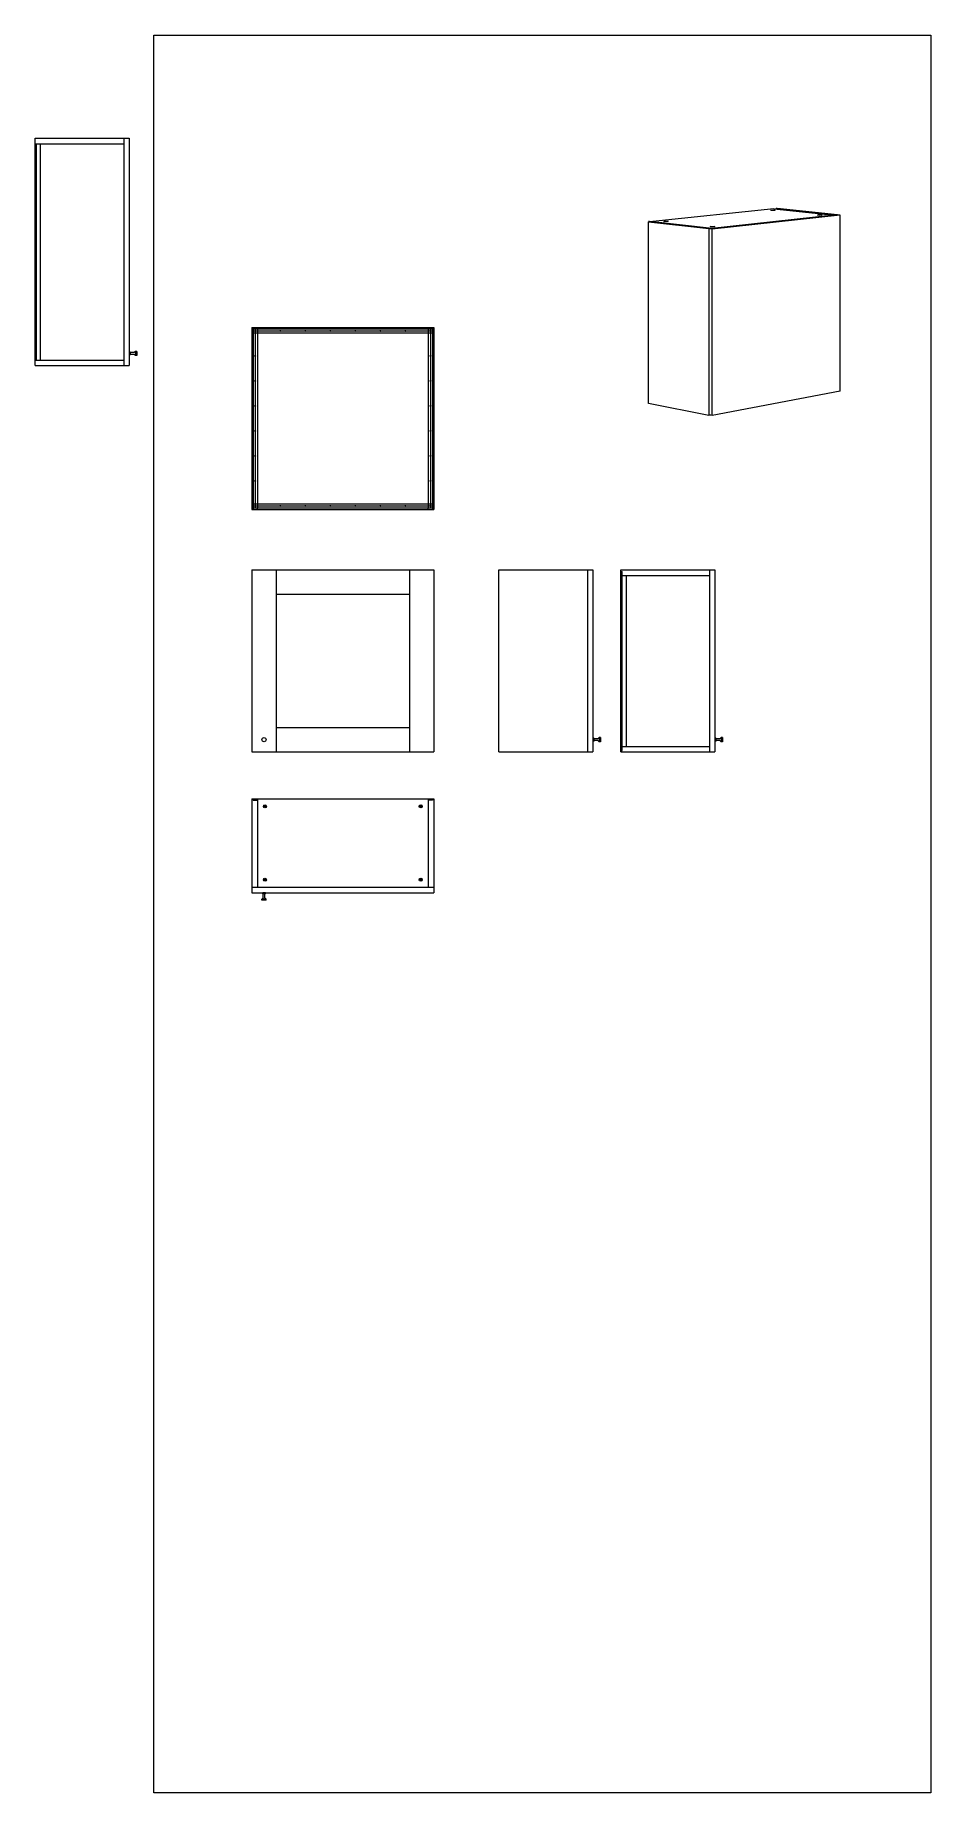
# Model space of a CAD drawing. Header units: metres. Extents: x -11.5 to 7.4, y -3.8 to 5.9.
# Drawn here: x -0.94 to 2.02, y -3.81 to 1.99 of the extents above; entities that cross this region are included whole.
import ezdxf

# ---------------------------------------------------------------- set-up
doc = ezdxf.new("R2010")
doc.units = ezdxf.units.M
doc.header["$MEASUREMENT"] = 0
for name, color, linetype, lineweight in [('A-SECT-PATT_Num_Penna__6_Num_Penna__6_Num_Penna__6_Num_Penna__6_Num_Penna__6_Num_Penna__6_Num_Penna__6_Num_Penna__6_Num_Penna__3_Num_Penna__3', 3, 'Continuous', 18), ('A-SECT-PATT_Num_Penna__6_Num_Penna__6_Num_Penna__6_Num_Penna__6_Num_Penna__6_Num_Penna__6_Num_Penna__6_Num_Penna__6_Num_Penna__5_Num_Penna__5', 5, 'Continuous', 18), ('A-SECT-PATT_Num_Penna__6_Num_Penna__6_Num_Penna__6_Num_Penna__6_Num_Penna__6_Num_Penna__6_Num_Penna__6_Num_Penna__6_Num_Penna__6_Num_Penna__6', 6, 'Continuous', 18), ('PDF10_Solid Fills_Num_Penna__5_Num_Penna__5_Num_Penna__5_Num_Penna__5', 5, 'Continuous', 18), ('PDF10_Solid Fills_Num_Penna__82_Num_Penna__82_Num_Penna__82_Num_Penna__82', 82, 'Continuous', 18), ('PDF16_Geometry_Num_Penna__5_Num_Penna__5_Num_Penna__5_Num_Penna__5_Num_Penna__5_Num_Penna__5_Num_Penna__5_Num_Penna__5_Num_Penna__5_Num_Penna__5', 5, 'Continuous', 18), ('PDF16_Geometry_Num_Penna__6_Num_Penna__6_Num_Penna__3_Num_Penna__3_Num_Penna__3_Num_Penna__3_Num_Penna__3_Num_Penna__3_Num_Penna__3_Num_Penna__3', 3, 'Continuous', 18), ('PDF16_Geometry_Num_Penna__6_Num_Penna__6_Num_Penna__6_Num_Penna__3_Num_Penna__3_Num_Penna__3_Num_Penna__3_Num_Penna__3_Num_Penna__3_Num_Penna__3', 3, 'Continuous', 18), ('PDF16_Geometry_Num_Penna__6_Num_Penna__6_Num_Penna__6_Num_Penna__3_Num_Penna__3_Num_Penna__3_Num_Penna__3_Num_Penna__3_Num_Penna__9_Num_Penna__9', 9, 'Continuous', 18), ('PDF16_Geometry_Num_Penna__6_Num_Penna__6_Num_Penna__6_Num_Penna__6_Num_Penna__6_Num_Penna__6_Num_Penna__6_Num_Penna__6_Num_Penna__3_Num_Penna__3', 3, 'Continuous', 18), ('PDF16_Geometry_Num_Penna__6_Num_Penna__6_Num_Penna__6_Num_Penna__6_Num_Penna__6_Num_Penna__6_Num_Penna__6_Num_Penna__6_Num_Penna__6_Num_Penna__6', 6, 'Continuous', 18), ('PDF17_Solid Fills_Num_Penna__5_Num_Penna__5', 5, 'Continuous', 18), ('PDF22_Solid Fills_Num_Penna__7_Num_Penna__82', 82, 'Continuous', 18), ('PDF2_Geometry_Num_Penna__7_Num_Penna__7', 7, 'Continuous', 18)]:
    doc.layers.add(name, color=color, linetype=linetype, lineweight=lineweight)
doc.layers.add('PDF16_Geometry_Num_Penna__6_Num_Penna__6_Num_Penna__6_Num_Penna__3_Num_Penna__3_Num_Penna__3_Num_Penna__3_Num_Penna__3_Num_Penna__2_Num_Penna__1', color=7, linetype='Continuous', lineweight=18, true_color=0xc6c8ca)

msp = doc.modelspace()

# ---------------------------------------------------------------- linework, layer by layer
at = {"layer": 'A-SECT-PATT_Num_Penna__6_Num_Penna__6_Num_Penna__6_Num_Penna__6_Num_Penna__6_Num_Penna__6_Num_Penna__6_Num_Penna__6_Num_Penna__3_Num_Penna__3', "color": 3, "linetype": 'Continuous', "lineweight": 18}
for p, q in [((-0.2177, 1.0213), (-0.2042, 1.0213)), ((0.3598, 1.0213), (0.3733, 1.0213)), ((-0.2177, 0.4213), (-0.2042, 0.4213)), ((0.3598, 0.4213), (0.3733, 0.4213))]:
    msp.add_line(p, q, dxfattribs=at)
at = {"layer": 'A-SECT-PATT_Num_Penna__6_Num_Penna__6_Num_Penna__6_Num_Penna__6_Num_Penna__6_Num_Penna__6_Num_Penna__6_Num_Penna__6_Num_Penna__5_Num_Penna__5', "color": 5, "linetype": 'Continuous', "lineweight": 18}
msp.add_circle((-0.1822, -0.3387), 0.007, dxfattribs=at)
at = {"layer": 'A-SECT-PATT_Num_Penna__6_Num_Penna__6_Num_Penna__6_Num_Penna__6_Num_Penna__6_Num_Penna__6_Num_Penna__6_Num_Penna__6_Num_Penna__6_Num_Penna__6', "color": 6, "linetype": 'Continuous', "lineweight": 18}
for p, q in [((-0.2222, 1.0213), (-0.2177, 1.0213)), ((-0.2222, 1.0213), (-0.2222, 0.4213)), ((-0.2177, 1.0213), (-0.2177, 0.4213)), ((-0.2177, 1.0168), (-0.2042, 1.0168)), ((-0.2042, 1.0213), (-0.2042, 1.0168)), ((-0.2042, 1.0213), (0.3598, 1.0213)), ((-0.2042, 1.0168), (0.3598, 1.0168)), ((0.3598, 1.0213), (0.3598, 1.0168)), ((0.3598, 1.0168), (0.3733, 1.0168)), ((0.3733, 1.0213), (0.3733, 0.4213)), ((0.3733, 1.0213), (0.3778, 1.0213)), ((0.3733, 1.0168), (0.3734, 1.0168)), ((0.3778, 1.0213), (0.3778, 0.4213)), ((-0.2222, 0.4213), (0.3598, 0.4213)), ((-0.2177, 0.4258), (-0.2042, 0.4258)), ((-0.2042, 0.4213), (-0.2042, 0.4258)), ((-0.2042, 0.4258), (0.3598, 0.4258)), ((0.3598, 0.4213), (0.3598, 0.4258)), ((0.3598, 0.4258), (0.3733, 0.4258)), ((0.3733, 0.4213), (0.3778, 0.4213)), ((-0.2222, 0.2213), (0.3778, 0.2213)), ((-0.2222, 0.2213), (-0.2222, -0.3787)), ((-0.1422, 0.2213), (-0.1422, -0.3787)), ((0.2978, 0.2213), (0.2978, -0.3787)), ((0.3778, 0.2213), (0.3778, -0.3787)), ((-0.1422, 0.1413), (0.2978, 0.1413)), ((-0.1422, -0.2987), (0.2978, -0.2987)), ((-0.2222, -0.3787), (0.3778, -0.3787))]:
    msp.add_line(p, q, dxfattribs=at)
at = {"layer": 'PDF10_Solid Fills_Num_Penna__5_Num_Penna__5_Num_Penna__5_Num_Penna__5', "color": 5, "linetype": 'Continuous', "lineweight": 18}
for p, q in [((-0.1766, -0.5582), (-0.1817, -0.5582)), ((-0.1766, -0.5592), (-0.1817, -0.5592)), ((0.3323, -0.5582), (0.3374, -0.5582)), ((0.3323, -0.5592), (0.3374, -0.5592)), ((-0.1766, -0.8002), (-0.1817, -0.8002)), ((-0.1766, -0.8012), (-0.1817, -0.8012)), ((0.3323, -0.8002), (0.3374, -0.8002)), ((0.3323, -0.8012), (0.3374, -0.8012))]:
    msp.add_line(p, q, dxfattribs=at)
for centre in [(-0.1792, -0.5587), (0.3348, -0.5587), (-0.1792, -0.8007), (0.3348, -0.8007)]:
    msp.add_circle(centre, 0.005, dxfattribs=at)
for centre, start, end in [((-0.1817, -0.5587), 90, 270), ((-0.1766, -0.5587), 270, 90), ((0.3323, -0.5587), 90, 270), ((0.3374, -0.5587), 270, 90), ((-0.1817, -0.8007), 90, 270), ((-0.1766, -0.8007), 270, 90), ((0.3323, -0.8007), 90, 270), ((0.3374, -0.8007), 270, 90)]:
    msp.add_arc(centre, 0.0005, start, end, dxfattribs=at)
at = {"layer": 'PDF10_Solid Fills_Num_Penna__82_Num_Penna__82_Num_Penna__82_Num_Penna__82', "color": 82, "linetype": 'Continuous', "lineweight": 18}
for p, q in [((-0.1841, -0.5582), (-0.1842, -0.5582)), ((-0.1841, -0.5592), (-0.1842, -0.5592)), ((-0.1742, -0.5582), (-0.1742, -0.5582)), ((-0.1742, -0.5592), (-0.1742, -0.5592)), ((0.3298, -0.5582), (0.3299, -0.5582)), ((0.3298, -0.5592), (0.3299, -0.5592)), ((0.3398, -0.5582), (0.3398, -0.5582)), ((0.3398, -0.5592), (0.3398, -0.5592))]:
    msp.add_line(p, q, dxfattribs=at)
at = {"layer": 'PDF16_Geometry_Num_Penna__5_Num_Penna__5_Num_Penna__5_Num_Penna__5_Num_Penna__5_Num_Penna__5_Num_Penna__5_Num_Penna__5_Num_Penna__5_Num_Penna__5', "color": 5, "linetype": 'Continuous', "lineweight": 18}
for p, q in [((-0.6236, 0.9401), (-0.6272, 0.9401)), ((-0.6272, 0.9401), (-0.6272, 0.9311)), ((-0.6236, 0.9311), (-0.6272, 0.9311)), ((-0.6236, 0.9401), (-0.6236, 0.9311)), ((-0.6105, 0.9386), (-0.6221, 0.9386)), ((-0.6105, 0.9326), (-0.6221, 0.9326)), ((-0.6061, 0.9426), (-0.6105, 0.9386)), ((-0.6061, 0.9286), (-0.6105, 0.9326)), ((-0.6022, 0.9426), (-0.6061, 0.9426)), ((-0.6061, 0.9426), (-0.6061, 0.9286)), ((-0.6022, 0.9286), (-0.6061, 0.9286)), ((-0.6022, 0.9426), (-0.6022, 0.9286)), ((0.9061, -0.3342), (0.9025, -0.3342)), ((0.9025, -0.3342), (0.9025, -0.3431)), ((0.9061, -0.3431), (0.9025, -0.3431)), ((0.9061, -0.3342), (0.9061, -0.3431)), ((0.9192, -0.3357), (0.9076, -0.3357)), ((0.9192, -0.3417), (0.9076, -0.3417)), ((0.9236, -0.3317), (0.9192, -0.3357)), ((0.9236, -0.3457), (0.9192, -0.3417)), ((0.9275, -0.3317), (0.9236, -0.3317)), ((0.9236, -0.3317), (0.9236, -0.3457)), ((0.9275, -0.3457), (0.9236, -0.3457)), ((0.9275, -0.3317), (0.9275, -0.3457)), ((1.3089, -0.3342), (1.3053, -0.3342)), ((1.3053, -0.3342), (1.3053, -0.3431)), ((1.3089, -0.3431), (1.3053, -0.3431)), ((1.3089, -0.3342), (1.3089, -0.3431)), ((1.322, -0.3357), (1.3104, -0.3357)), ((1.322, -0.3417), (1.3104, -0.3417)), ((1.3264, -0.3317), (1.322, -0.3357)), ((1.3264, -0.3457), (1.322, -0.3417)), ((1.3303, -0.3317), (1.3264, -0.3317)), ((1.3264, -0.3317), (1.3264, -0.3457)), ((1.3303, -0.3457), (1.3264, -0.3457)), ((1.3303, -0.3317), (1.3303, -0.3457)), ((-0.1892, -0.8647), (-0.1852, -0.8604)), ((-0.1752, -0.8647), (-0.1892, -0.8647)), ((-0.1892, -0.8687), (-0.1892, -0.8647)), ((-0.1752, -0.8687), (-0.1892, -0.8687)), ((-0.1777, -0.8437), (-0.1866, -0.8437)), ((-0.1866, -0.8473), (-0.1866, -0.8437)), ((-0.1777, -0.8473), (-0.1866, -0.8473)), ((-0.1852, -0.8604), (-0.1852, -0.8488)), ((-0.1792, -0.8604), (-0.1792, -0.8488)), ((-0.1752, -0.8647), (-0.1792, -0.8604)), ((-0.1777, -0.8473), (-0.1777, -0.8437)), ((-0.1752, -0.8687), (-0.1752, -0.8647))]:
    msp.add_line(p, q, dxfattribs=at)
for centre, start, end in [((-0.6221, 0.9401), 180, 270), ((-0.6221, 0.9311), 90, 180), ((0.9076, -0.3342), 180, 270), ((0.9076, -0.3431), 90, 180), ((1.3104, -0.3342), 180, 270), ((1.3104, -0.3431), 90, 180), ((-0.1866, -0.8488), 0, 90), ((-0.1777, -0.8488), 90, 180)]:
    msp.add_arc(centre, 0.00148, start, end, dxfattribs=at)
at = {"layer": 'PDF16_Geometry_Num_Penna__6_Num_Penna__6_Num_Penna__3_Num_Penna__3_Num_Penna__3_Num_Penna__3_Num_Penna__3_Num_Penna__3_Num_Penna__3_Num_Penna__3', "color": 3, "linetype": 'Continuous', "lineweight": 18}
for p, q in [((-0.2177, -0.5337), (-0.2042, -0.5337)), ((0.3598, -0.5337), (0.3733, -0.5337))]:
    msp.add_line(p, q, dxfattribs=at)
at = {"layer": 'PDF16_Geometry_Num_Penna__6_Num_Penna__6_Num_Penna__6_Num_Penna__3_Num_Penna__3_Num_Penna__3_Num_Penna__3_Num_Penna__3_Num_Penna__2_Num_Penna__1', "color": 9, "linetype": 'Continuous', "lineweight": 18, "true_color": 0xc6c8ca}
msp.add_line((-0.2109, 1.0168), (-0.2109, 0.4258), dxfattribs=at)
at = {"layer": 'PDF16_Geometry_Num_Penna__6_Num_Penna__6_Num_Penna__6_Num_Penna__3_Num_Penna__3_Num_Penna__3_Num_Penna__3_Num_Penna__3_Num_Penna__3_Num_Penna__3', "color": 3, "linetype": 'Continuous', "lineweight": 18}
for p, q in [((-0.2177, 1.0033), (0.3733, 1.0033)), ((-0.2042, 1.0168), (-0.2042, 0.4258)), ((0.3598, 1.0168), (0.3598, 0.4258)), ((-0.2177, 0.4393), (0.3733, 0.4393))]:
    msp.add_line(p, q, dxfattribs=at)
at = {"layer": 'PDF16_Geometry_Num_Penna__6_Num_Penna__6_Num_Penna__6_Num_Penna__3_Num_Penna__3_Num_Penna__3_Num_Penna__3_Num_Penna__3_Num_Penna__9_Num_Penna__9', "color": 9, "linetype": 'Continuous', "lineweight": 18}
for p, q in [((-0.2177, 1.0101), (0.3733, 1.0101)), ((0.3666, 1.0168), (0.3666, 0.4258)), ((-0.2177, 0.4326), (0.3733, 0.4326))]:
    msp.add_line(p, q, dxfattribs=at)
at = {"layer": 'PDF16_Geometry_Num_Penna__6_Num_Penna__6_Num_Penna__6_Num_Penna__6_Num_Penna__6_Num_Penna__6_Num_Penna__6_Num_Penna__6_Num_Penna__3_Num_Penna__3', "color": 3, "linetype": 'Continuous', "lineweight": 18}
msp.add_line((1.0133, -0.3607), (1.0133, 0.2033), dxfattribs=at)
at = {"layer": 'PDF16_Geometry_Num_Penna__6_Num_Penna__6_Num_Penna__6_Num_Penna__6_Num_Penna__6_Num_Penna__6_Num_Penna__6_Num_Penna__6_Num_Penna__6_Num_Penna__6', "color": 6, "linetype": 'Continuous', "lineweight": 18}
for p, q in [((-0.9372, 0.8956), (-0.9372, 1.6456)), ((-0.9372, 1.6456), (-0.6272, 1.6456)), ((-0.9372, 1.6276), (-0.6452, 1.6276)), ((-0.9327, 0.9136), (-0.9327, 1.6276)), ((-0.9192, 0.9136), (-0.9192, 1.6276)), ((-0.6452, 1.6456), (-0.6452, 0.8956)), ((-0.6272, 1.6456), (-0.6272, 0.8956)), ((-0.9372, 0.9136), (-0.6452, 0.9136)), ((-0.9372, 0.8956), (-0.6272, 0.8956)), ((0.5925, -0.3787), (0.5925, 0.2213)), ((0.5925, 0.2213), (0.9025, 0.2213)), ((0.8845, 0.2213), (0.8845, -0.3787)), ((0.9025, 0.2213), (0.9025, -0.3787)), ((0.9953, -0.3787), (0.9953, 0.2213)), ((0.9953, 0.2213), (1.3053, 0.2213)), ((0.9953, 0.2168), (0.9998, 0.2168)), ((0.9998, -0.3742), (0.9998, 0.2168)), ((0.9998, 0.2033), (1.2873, 0.2033)), ((1.2873, 0.2213), (1.2873, -0.3787)), ((1.3053, 0.2213), (1.3053, -0.3787)), ((0.5925, -0.3787), (0.9025, -0.3787)), ((0.9953, -0.3742), (0.9998, -0.3742)), ((0.9953, -0.3787), (1.3053, -0.3787)), ((0.9998, -0.3607), (1.2873, -0.3607)), ((-0.2222, -0.5337), (-0.2177, -0.5337)), ((-0.2222, -0.5337), (-0.2222, -0.8437)), ((-0.2177, -0.5337), (-0.2177, -0.5382)), ((-0.2177, -0.5382), (-0.2042, -0.5382)), ((-0.2042, -0.5337), (-0.2042, -0.8257)), ((-0.2042, -0.5337), (0.3598, -0.5337)), ((0.3598, -0.5337), (0.3598, -0.8257)), ((0.3733, -0.5382), (0.3598, -0.5382)), ((0.3733, -0.5337), (0.3733, -0.5382)), ((0.3733, -0.5337), (0.3778, -0.5337)), ((0.3778, -0.5337), (0.3778, -0.8437)), ((-0.2222, -0.8257), (0.3778, -0.8257)), ((-0.2222, -0.8437), (0.3778, -0.8437))]:
    msp.add_line(p, q, dxfattribs=at)
at = {"layer": 'PDF17_Solid Fills_Num_Penna__5_Num_Penna__5', "color": 5, "linetype": 'Continuous', "lineweight": 18}
for centre in [(-0.2109, 1.0101), (-0.1284, 1.0101), (-0.0459, 1.0101), (0.0366, 1.0101), (0.1191, 1.0101), (0.2016, 1.0101), (0.2841, 1.0101), (0.3666, 1.0101), (-0.2109, 0.9276), (0.3666, 0.9276), (-0.2109, 0.8451), (0.3666, 0.8451), (-0.2109, 0.7626), (0.3666, 0.7626), (-0.2109, 0.6801), (0.3666, 0.6801), (-0.2109, 0.5976), (0.3666, 0.5976), (-0.2109, 0.5151), (0.3666, 0.5151), (-0.2109, 0.4326), (-0.1284, 0.4326), (-0.0459, 0.4326), (0.0366, 0.4326), (0.1191, 0.4326), (0.2016, 0.4326), (0.2841, 0.4326), (0.3666, 0.4326)]:
    msp.add_circle(centre, 0.0015, dxfattribs=at)
at = {"layer": 'PDF22_Solid Fills_Num_Penna__7_Num_Penna__82', "color": 82, "linetype": 'Continuous', "lineweight": 18}
for p, q in [((-0.5461, 1.986), (2.0177, 1.986)), ((-0.5461, -3.8138), (-0.5461, 1.986)), ((2.0177, 1.986), (2.0177, -3.8138)), ((2.0177, -3.8138), (-0.5461, -3.8138))]:
    msp.add_line(p, q, dxfattribs=at)
at = {"layer": 'PDF2_Geometry_Num_Penna__7_Num_Penna__7', "color": 7, "linetype": 'Continuous', "lineweight": 18, "flags": 128}
for points in [[(1.4999, 1.4124), (1.1006, 1.3715)], [(1.7074, 1.3929), (1.2848, 1.3473)], [(1.4999, 1.4124), (1.6984, 1.392), (1.6984, 1.392)], [(1.5019, 1.4127), (1.51, 1.4135)], [(1.5019, 1.4122), (1.5019, 1.4127)], [(1.51, 1.4135), (1.508, 1.4137), (1.5106, 1.414)], [(1.7094, 1.3936), (1.5106, 1.414)], [(1.7187, 1.3918), (1.7074, 1.3929)], [(1.7094, 1.3927), (1.7094, 1.3936)], [(1.0864, 1.3706), (1.2848, 1.3478)], [(1.2848, 0.7307), (1.0864, 0.7706), (1.0864, 1.3706)], [(1.0914, 1.3706), (1.0894, 1.3709), (1.0868, 1.3707)], [(1.1003, 1.3716), (1.0914, 1.3706)], [(1.1003, 1.3716), (1.2968, 1.3491)], [(1.2848, 1.3478), (1.2848, 0.7307)], [(1.2961, 0.731), (1.2961, 1.346), (1.2848, 1.3473)], [(1.2848, 1.3473), (1.2848, 0.7333)], [(1.7187, 1.3918), (1.2961, 1.346)], [(1.2968, 1.3491), (1.2968, 1.3486)], [(1.7187, 0.811), (1.7187, 1.3918)], [(1.7187, 0.811), (1.2961, 0.731), (1.2848, 0.7333)], [(1.2914, 0.7319), (1.2848, 0.7307)]]:
    msp.add_lwpolyline(points, dxfattribs=at)
at = {"layer": 'PDF2_Geometry_Num_Penna__7_Num_Penna__7', "color": 7, "linetype": 'Continuous', "lineweight": 18}
for points in [[(1.4904, 1.408), (1.4904, 1.4085), (1.4936, 1.409), (1.4975, 1.409)], [(1.4975, 1.4071), (1.4936, 1.4071), (1.4904, 1.4075), (1.4904, 1.408)], [(1.4975, 1.409), (1.5015, 1.409), (1.5047, 1.4085), (1.5047, 1.408)], [(1.5047, 1.408), (1.5047, 1.4075), (1.5015, 1.4071), (1.4975, 1.4071)], [(1.644, 1.3922), (1.644, 1.3927), (1.6472, 1.3931), (1.6512, 1.3931)], [(1.6512, 1.3913), (1.6472, 1.3913), (1.644, 1.3917), (1.644, 1.3922)], [(1.6512, 1.3931), (1.6552, 1.3931), (1.6585, 1.3927), (1.6585, 1.3922)], [(1.6585, 1.3922), (1.6585, 1.3917), (1.6552, 1.3913), (1.6512, 1.3913)], [(1.1365, 1.3716), (1.1365, 1.3722), (1.1398, 1.3726), (1.1439, 1.3726)], [(1.1439, 1.3706), (1.1398, 1.3706), (1.1365, 1.3711), (1.1365, 1.3716)], [(1.1439, 1.3726), (1.1481, 1.3726), (1.1514, 1.3722), (1.1514, 1.3716)], [(1.1514, 1.3716), (1.1514, 1.3711), (1.1481, 1.3706), (1.1439, 1.3706)], [(1.2899, 1.3542), (1.2899, 1.3548), (1.2933, 1.3552), (1.2975, 1.3552)], [(1.2975, 1.3531), (1.2933, 1.3531), (1.2899, 1.3536), (1.2899, 1.3542)], [(1.2975, 1.3552), (1.3018, 1.3552), (1.3052, 1.3548), (1.3052, 1.3542)], [(1.3052, 1.3542), (1.3052, 1.3536), (1.3018, 1.3531), (1.2975, 1.3531)]]:
    msp.add_open_spline(points, degree=3, dxfattribs=at)

doc.saveas('drawing.dxf')
